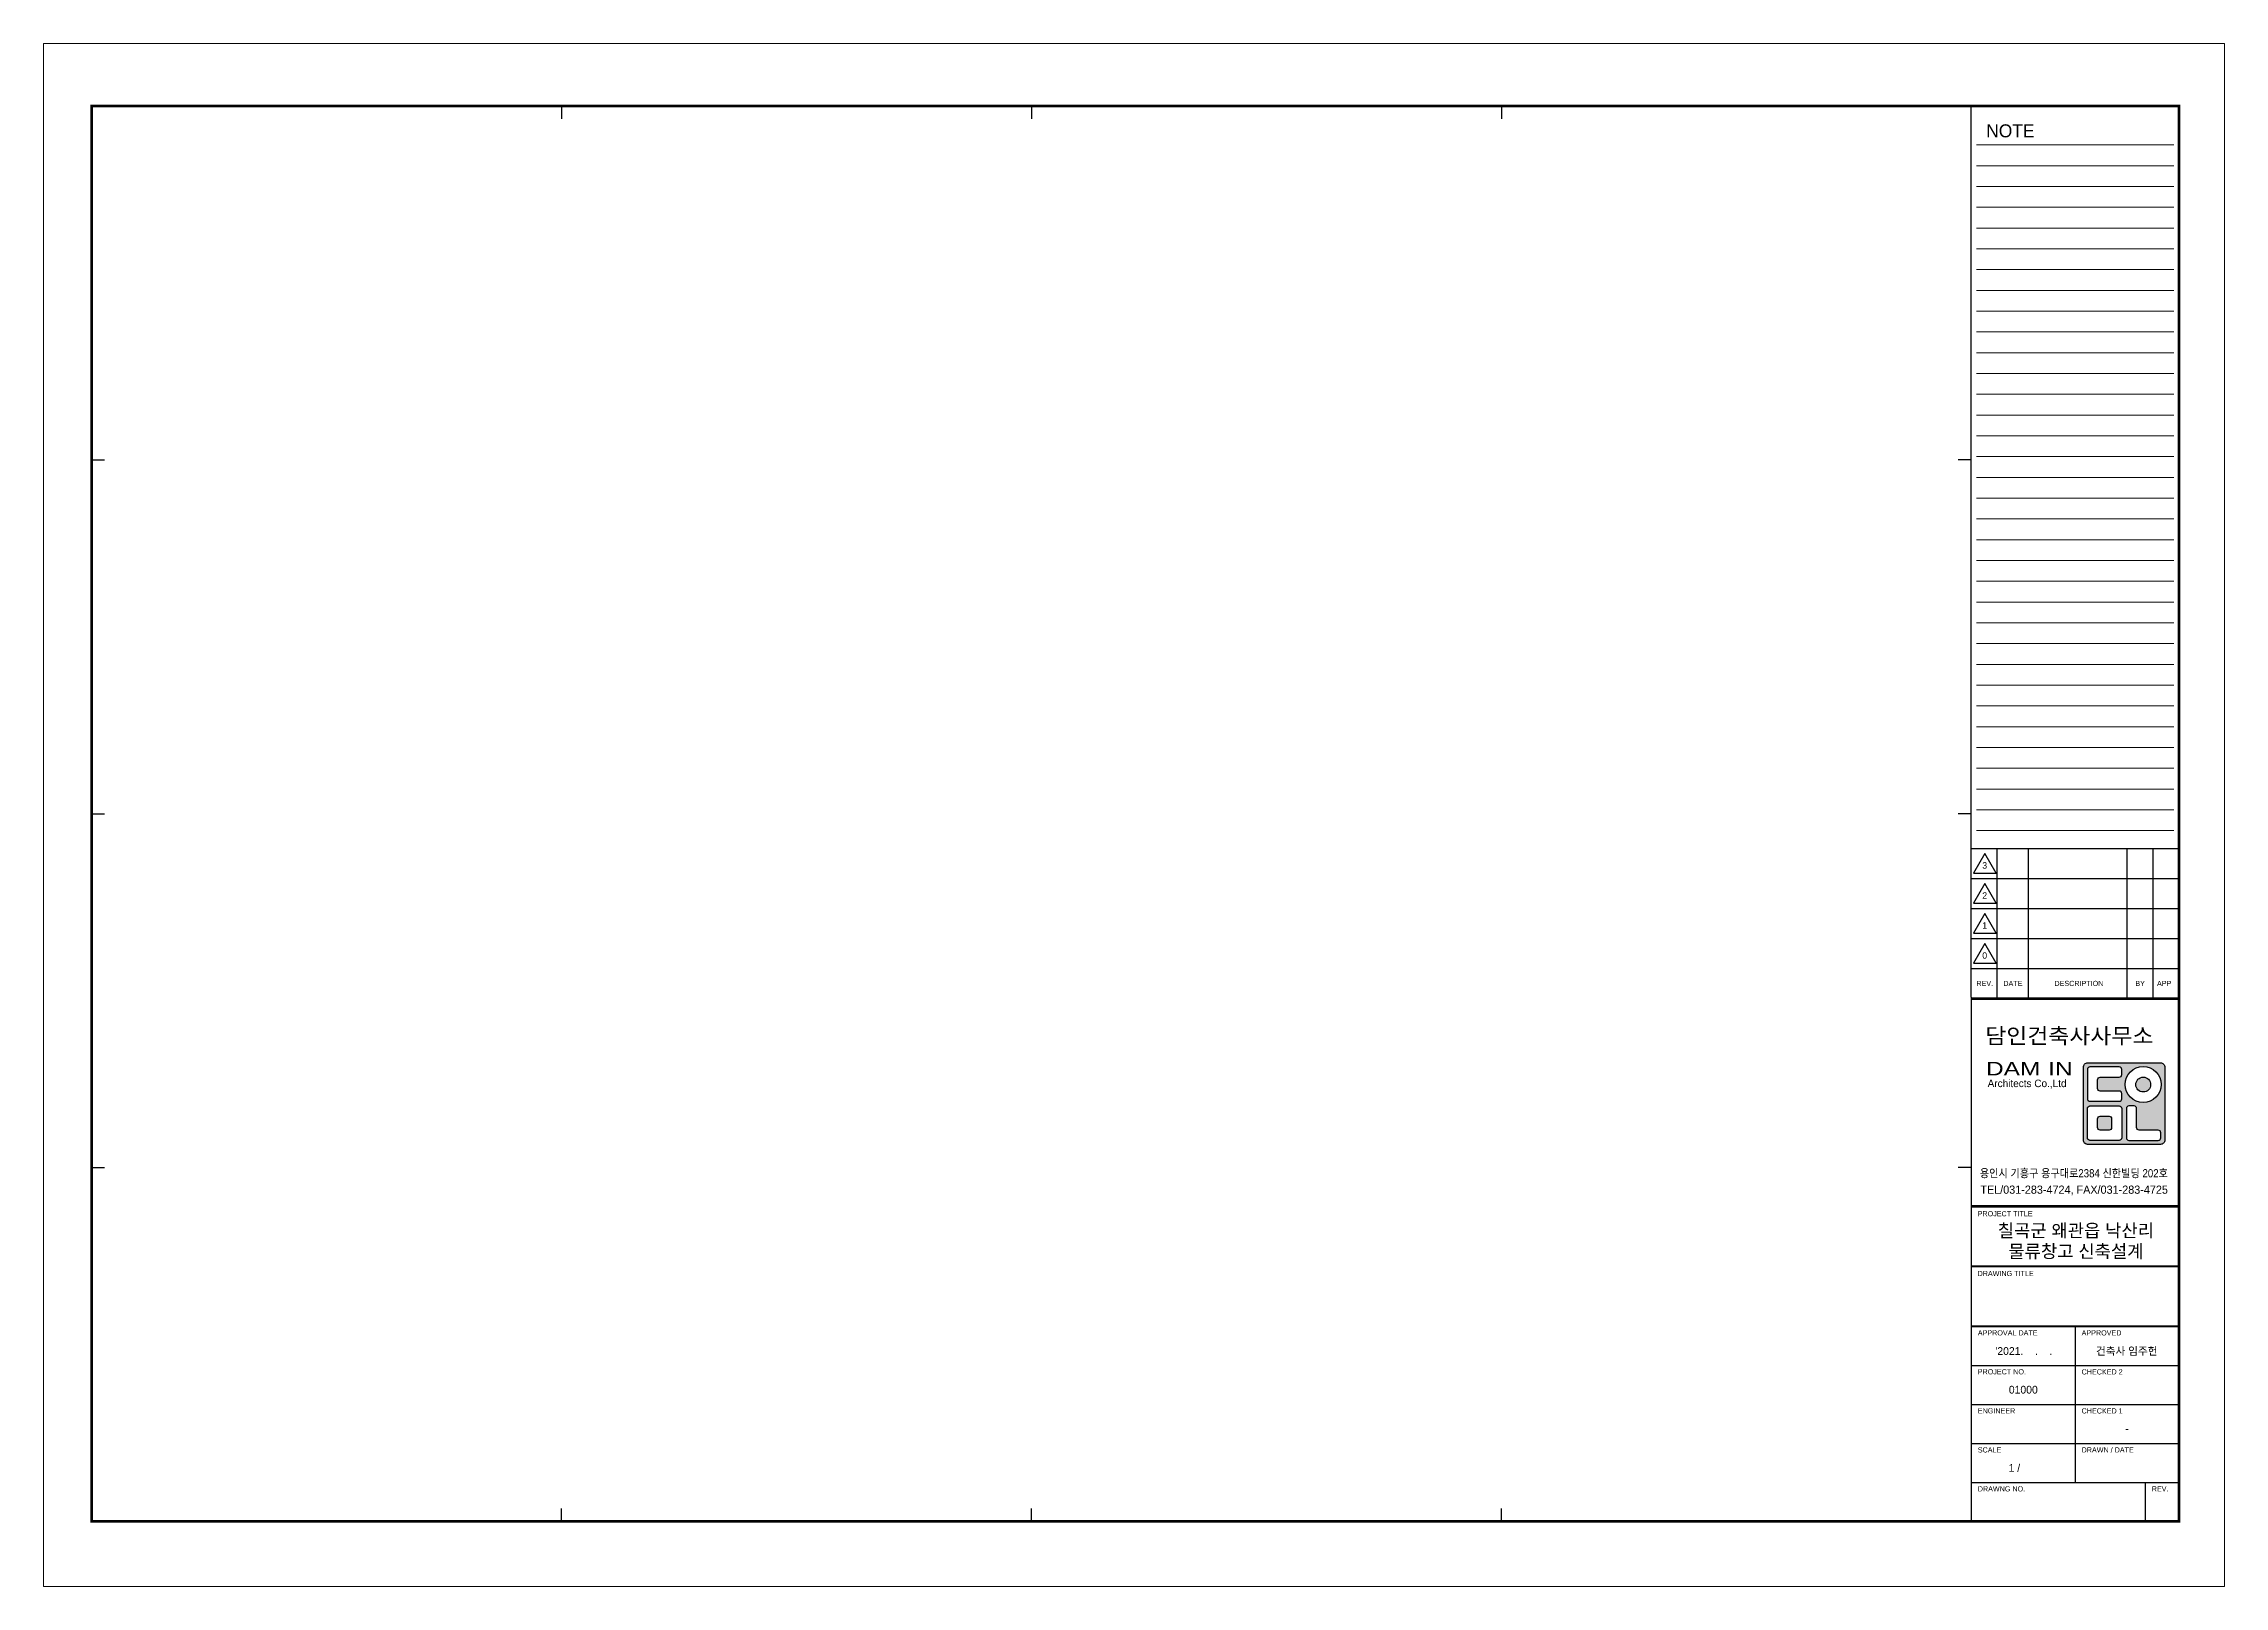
# Model space of a CAD drawing. Header units: millimetres. Extents: x 1199115 to 1199535, y 147909 to 148206.
import ezdxf
from ezdxf.enums import TextEntityAlignment as Align

# ---------------------------------------------------------------- set-up
doc = ezdxf.new("R2010")
doc.units = ezdxf.units.MM
doc.header["$LTSCALE"] = 150
doc.header["$MEASUREMENT"] = 0
doc.layers.get('DEFPOINTS').update_dxf_attribs({"lineweight": 13})
doc.layers.add('4A.TEC FORM', color=7, linetype='Continuous')
doc.layers.add('4A.TEC FORM-TEXT', color=3, linetype='Continuous')
doc.styles.add('GHS', font='HANDotum.ttf')
doc.styles.add('LOGO', font='HANDotum.ttf')
doc.styles.get("Standard").update_dxf_attribs({"font": 'HANDotum.ttf'})
doc.styles.add('TITLE', font='HANDotum.ttf')
doc.styles.add('돋움', font='HANDotum.ttf')

# ---------------------------------------------------------------- blocks, each defined once
blk = doc.blocks.new('FORM1')
h = blk.add_hatch(color=256)
h.dxf.hatch_style = 1
h.paths.add_polyline_path([(408.52, 99.95, 0.414214), (407.71, 100.77), (393.66, 100.77, 0.414214), (392.84, 99.95), (392.84, 85.9, 0.414214), (393.66, 85.09), (407.71, 85.09, 0.414214), (408.52, 85.9)])
h.paths.add_polyline_path([(403.09, 91.99), (403.09, 88.31, 0.414214), (403.58, 87.82), (407.26, 87.82, -0.414214), (407.75, 87.33), (407.75, 86.35, -0.414214), (407.26, 85.86), (401.62, 85.86, -0.414214), (401.13, 86.35), (401.13, 91.99, -0.414214), (401.62, 92.48), (402.6, 92.48, -0.414214)], flags=16)
h.paths.add_polyline_path([(400.89, 96.6, -1), (407.83, 96.6, -1)], flags=16)
h.paths.add_polyline_path([(402.93, 96.6, -1), (405.79, 96.6, -1)], flags=0)
h.paths.add_polyline_path([(400.23, 91.99), (400.23, 86.35, -0.414214), (399.74, 85.86), (394.11, 85.86, -0.414214), (393.62, 86.35), (393.62, 91.99, -0.414214), (394.11, 92.48), (399.74, 92.48, -0.414214)], flags=16)
h.paths.add_polyline_path([(399.74, 93.38), (394.11, 93.38, -0.414214), (393.62, 93.87), (393.62, 99.5, -0.414214), (394.11, 99.99), (399.74, 99.99, -0.414214), (400.23, 99.5), (400.23, 98.52, -0.414214), (399.74, 98.03), (396.07, 98.03, 0.414214), (395.58, 97.54), (395.58, 95.83, 0.414214), (396.07, 95.34), (399.74, 95.34, -0.414214), (400.23, 94.85), (400.23, 93.87, -0.414214)], flags=16)
h.paths.add_polyline_path([(398.27, 90.03), (398.27, 88.31, -0.414214), (397.78, 87.82), (396.07, 87.82, -0.414214), (395.58, 88.31), (395.58, 90.03, -0.414214), (396.07, 90.52), (397.78, 90.52, -0.414214)], flags=0)
h = blk.add_hatch(color=256)
h.dxf.hatch_style = 1
h.paths.add_polyline_path([(405.79, 96.6, 1), (402.93, 96.6, 1)])
h.paths.add_polyline_path([(398.27, 90.03, 0.414214), (397.78, 90.52), (396.07, 90.52, 0.414214), (395.58, 90.03), (395.58, 88.31, 0.414214), (396.07, 87.82), (397.78, 87.82, 0.414214), (398.27, 88.31)])
at = {"color": 253}
for p, q in [((99.75, 285), (99.75, 282.5)), ((190.25, 285), (190.25, 282.5)), ((280.75, 285), (280.75, 282.5)), ((9.25, 216.87), (11.75, 216.87)), ((371.25, 216.87), (368.75, 216.87)), ((9.25, 148.75), (11.75, 148.75)), ((371.25, 148.75), (368.75, 148.75)), ((9.25, 80.62), (11.75, 80.62)), ((371.25, 80.62), (368.75, 80.62)), ((99.75, 12.5), (99.75, 15)), ((190.25, 12.5), (190.25, 15)), ((280.75, 12.5), (280.75, 15))]:
    blk.add_line(p, q, dxfattribs=at)
blk.add_lwpolyline([(371.25, 113.4), (371.25, 12.5)])
for points in [[(393.66, 100.77), (407.71, 100.77, -0.414214), (408.52, 99.95), (408.52, 85.9, -0.414214), (407.71, 85.09), (393.66, 85.09, -0.414214), (392.84, 85.9), (392.84, 99.95, -0.414214)], [(400.23, 98.52), (400.23, 99.5, 0.414214), (399.74, 99.99), (394.11, 99.99, 0.414214), (393.62, 99.5), (393.62, 93.87, 0.414214), (394.11, 93.38), (399.74, 93.38, 0.414214), (400.23, 93.87), (400.23, 94.85, 0.414214), (399.74, 95.34), (396.07, 95.34, -0.414214), (395.58, 95.83), (395.58, 97.54, -0.414214), (396.07, 98.03), (399.74, 98.03, 0.414214)], [(399.74, 85.86), (394.11, 85.86, -0.414214), (393.62, 86.35), (393.62, 91.99, -0.414214), (394.11, 92.48), (399.74, 92.48, -0.414214), (400.23, 91.99), (400.23, 86.35, -0.414214)], [(401.13, 91.99), (401.13, 86.35, 0.414214), (401.62, 85.86), (407.26, 85.86, 0.414214), (407.75, 86.35), (407.75, 87.33, 0.414214), (407.26, 87.82), (403.58, 87.82, -0.414214), (403.09, 88.31), (403.09, 91.99, 0.414214), (402.6, 92.48), (401.62, 92.48, 0.414214)], [(397.78, 87.82), (396.07, 87.82, -0.414214), (395.58, 88.31), (395.58, 90.03, -0.414214), (396.07, 90.52), (397.78, 90.52, -0.414214), (398.27, 90.03), (398.27, 88.31, -0.414214)]]:
    blk.add_lwpolyline(points, format="xyb", close=True)
for radius in [3.47, 1.43]:
    blk.add_circle((404.36, 96.6), radius)
at = {"layer": '4A.TEC FORM'}
for p, q in [((9.25, 285), (411.25, 285)), ((411.25, 285), (411.25, 12.5)), ((391.25, 50.05), (391.25, 20.01)), ((371.25, 42.54), (411.25, 42.54)), ((371.25, 35.03), (411.25, 35.03)), ((371.25, 35.03), (411.25, 35.03)), ((371.25, 27.52), (411.25, 27.52)), ((371.25, 20.01), (411.25, 20.01)), ((404.75, 20.01), (404.75, 12.5)), ((404.75, 20.01), (404.75, 12.5)), ((411.25, 12.5), (371.25, 12.5))]:
    blk.add_line(p, q, dxfattribs=at)
at = {"layer": '4A.TEC FORM', "color": 250}
for p, q in [((371.25, 142.04), (411.25, 142.04)), ((376.25, 113.15), (376.25, 142.04)), ((382.25, 113.15), (382.25, 142.04)), ((401.25, 113.15), (401.25, 142.04)), ((406.25, 113.15), (406.25, 142.04)), ((371.25, 136.26), (411.25, 136.26)), ((371.25, 130.48), (411.25, 130.48)), ((371.25, 124.71), (411.25, 124.71)), ((371.25, 118.93), (411.25, 118.93))]:
    blk.add_line(p, q, dxfattribs=at)
at = {"layer": '4A.TEC FORM', "color": 255, "lineweight": 0}
blk.add_lwpolyline([(0, 0), (420, 0), (420, 297), (0, 297)], close=True, dxfattribs=at)
at = {"layer": '4A.TEC FORM', "const_width": 0.5}
blk.add_lwpolyline([(371.25, 12.5), (9.25, 12.5), (9.25, 285), (411.25, 285), (411.25, 12.5)], close=True, dxfattribs=at)
at = {"layer": '4A.TEC FORM', "color": 250}
blk.add_lwpolyline([(371.25, 113.4), (371.25, 285)], dxfattribs=at)
for points in [[(373.85, 141.06), (371.69, 137.31), (376.02, 137.31)], [(373.85, 135.28), (371.69, 131.53), (376.02, 131.53)], [(373.85, 129.51), (371.69, 125.76), (376.02, 125.76)], [(373.85, 123.73), (371.69, 119.98), (376.02, 119.98)]]:
    blk.add_lwpolyline(points, close=True, dxfattribs=at)
at = {"layer": '4A.TEC FORM'}
for points, const_width in [([(371.25, 113.15), (411.25, 113.15)], 0.5), ([(371.25, 73.15), (411.25, 73.15)], 0.5), ([(371.25, 61.6), (411.25, 61.6)], 0.4), ([(371.25, 50.05), (411.25, 50.05)], 0.4)]:
    blk.add_lwpolyline(points, dxfattribs=dict(at, const_width=const_width))
at = {"layer": '4A.TEC FORM', "lineweight": 0}
for p in [(0, 297), (420, 297), (420, 297), (0, 0)]:
    blk.add_point(p, dxfattribs=at)
at = {"layer": 'DEFPOINTS', "color": 254}
for p, q in [((372.25, 277.5), (410.25, 277.5)), ((372.25, 273.5), (410.25, 273.5)), ((372.25, 269.5), (410.25, 269.5)), ((372.25, 265.5), (410.25, 265.5)), ((372.25, 261.5), (410.25, 261.5)), ((372.25, 257.5), (410.25, 257.5)), ((372.25, 253.5), (410.25, 253.5)), ((372.25, 249.5), (410.25, 249.5)), ((372.25, 245.5), (410.25, 245.5)), ((372.25, 241.5), (410.25, 241.5)), ((372.25, 237.5), (410.25, 237.5)), ((372.25, 233.5), (410.25, 233.5)), ((372.25, 229.5), (410.25, 229.5)), ((372.25, 225.5), (410.25, 225.5)), ((372.25, 221.5), (410.25, 221.5)), ((372.25, 217.5), (410.25, 217.5)), ((372.25, 213.5), (410.25, 213.5)), ((372.25, 209.5), (410.25, 209.5)), ((372.25, 205.5), (410.25, 205.5)), ((372.25, 201.5), (410.25, 201.5)), ((372.25, 197.5), (410.25, 197.5)), ((372.25, 193.5), (410.25, 193.5)), ((372.25, 189.5), (410.25, 189.5)), ((372.25, 185.5), (410.25, 185.5)), ((372.25, 181.5), (410.25, 181.5)), ((372.25, 177.5), (410.25, 177.5)), ((372.25, 173.5), (410.25, 173.5)), ((372.25, 169.5), (410.25, 169.5)), ((372.25, 165.5), (410.25, 165.5)), ((372.25, 161.5), (410.25, 161.5)), ((372.25, 157.5), (410.25, 157.5)), ((372.25, 153.5), (410.25, 153.5)), ((372.25, 149.5), (410.25, 149.5)), ((372.25, 145.5), (410.25, 145.5))]:
    blk.add_line(p, q, dxfattribs=at)
at = {"width": 1.075}
blk.add_text('담인건축사사무소', height=3, dxfattribs=at).set_placement((373.95, 104.48))
at = {"color": 251, "true_color": 0x636466, "width": 1.35}
for s, p in [('DAM', (374.1, 98.37)), ('IN', (386.06, 98.37))]:
    blk.add_text(s, height=2.6, dxfattribs=at).set_placement(p)
at = {"color": 251, "true_color": 0x636466}
blk.add_text('Architects Co.,Ltd', height=1.44, dxfattribs=at).set_placement((374.4, 96.11))
at = {"layer": '4A.TEC FORM', "style": 'LOGO'}
blk.add_text('NOTE', height=2.5, dxfattribs=at).set_placement((378.78, 278.96), align=Align.CENTER)
at = {"layer": '4A.TEC FORM', "color": 250}
for s, height, style, p in [('3', 1.25, 'GHS', (373.83, 138.79)), ('2', 1.25, 'GHS', (373.83, 133.01)), ('1', 1.25, 'GHS', (373.83, 127.23)), ('0', 1.25, 'GHS', (373.83, 121.46)), (' REV.', 1, 'TITLE', (373.66, 116.07)), ('DATE', 1, 'TITLE', (379.27, 116.07)), ('DESCRIPTION', 1, 'TITLE', (391.98, 116.07)), ('BY', 1, 'TITLE', (403.77, 116.07)), ('APP', 1, 'TITLE', (408.4, 116.07))]:
    blk.add_text(s, height=height, dxfattribs=dict(at, style=style)).set_placement(p, align=Align.MIDDLE)
at = {"layer": '4A.TEC FORM', "color": 250, "style": 'GHS'}
for s, width, p, p2 in [('용인시 기흥구 용구대로2384 신한빌딩 202호', 0.815806, (372.9, 78.74), (409.12, 78.74)), ('TEL/031-283-4724, FAX/031-283-4725', 0.95243, (373, 75.58), (409.12, 75.58))]:
    blk.add_text(s, height=1.575, dxfattribs=dict(at, width=width)).set_placement(p, p2, align=Align.FIT)
at = {"layer": '4A.TEC FORM', "style": 'TITLE'}
for s, p in [('PROJECT TITLE', (372.48, 71.24)), ('DRAWING TITLE', (372.46, 59.73)), ('APPROVAL DATE', (372.51, 48.3)), ('APPROVED', (392.5, 48.3)), ('PROJECT NO.', (372.5, 40.81)), ('CHECKED 2', (392.5, 40.79)), ('ENGINEER', (372.51, 33.29)), ('ENGINEER', (372.51, 33.29)), ('CHECKED 1', (392.5, 33.28)), ('CHECKED 1', (392.5, 33.28)), ('SCALE', (372.51, 25.77)), ('DRAWN / DATE', (392.5, 25.77)), ('DRAWNG NO.', (372.5, 18.27)), ('REV.', (406.01, 18.26))]:
    blk.add_text(s, height=1, dxfattribs=at).set_placement(p)
at = {"layer": '4A.TEC FORM', "color": 2, "style": 'GHS'}
blk.add_text('0', height=0.15, dxfattribs=at).set_placement((411.25, 12.5), align=Align.CENTER)

msp = doc.modelspace()

# ---------------------------------------------------------------- linework, layer by layer
at = {"layer": 'DEFPOINTS'}
msp.add_lwpolyline([(1199115.47, 148206.41), (1199535.47, 148206.41), (1199535.47, 147909.41), (1199115.47, 147909.41)], close=True, dxfattribs=at)

# ---------------------------------------------------------------- block references
at = {"layer": '4A.TEC FORM', "lineweight": 0}
msp.add_blockref('FORM1', (1199115.47, 147909.41), dxfattribs=at)

# ---------------------------------------------------------------- texts
at = {"layer": '4A.TEC FORM-TEXT', "style": '돋움'}
for s, height, p in [('칠곡군 왜관읍 낙산리', 2.5, (1199506.87, 147976.66)), ('물류창고 신축설계', 2.5, (1199506.87, 147972.66)), ("'2021.    .    .", 1.5, (1199496.84, 147953.96)), ('건축사 임주헌', 1.5, (1199516.66, 147953.96)), ('01000', 1.5, (1199496.74, 147946.52)), ('-', 1.5, (1199516.72, 147939.02))]:
    msp.add_text(s, height=height, dxfattribs=at).set_placement(p, align=Align.CENTER)
msp.add_text('1 / ', height=1.5, dxfattribs=at).set_placement((1199493.9, 147932.21), align=Align.MIDDLE_LEFT)

doc.saveas('drawing.dxf')
